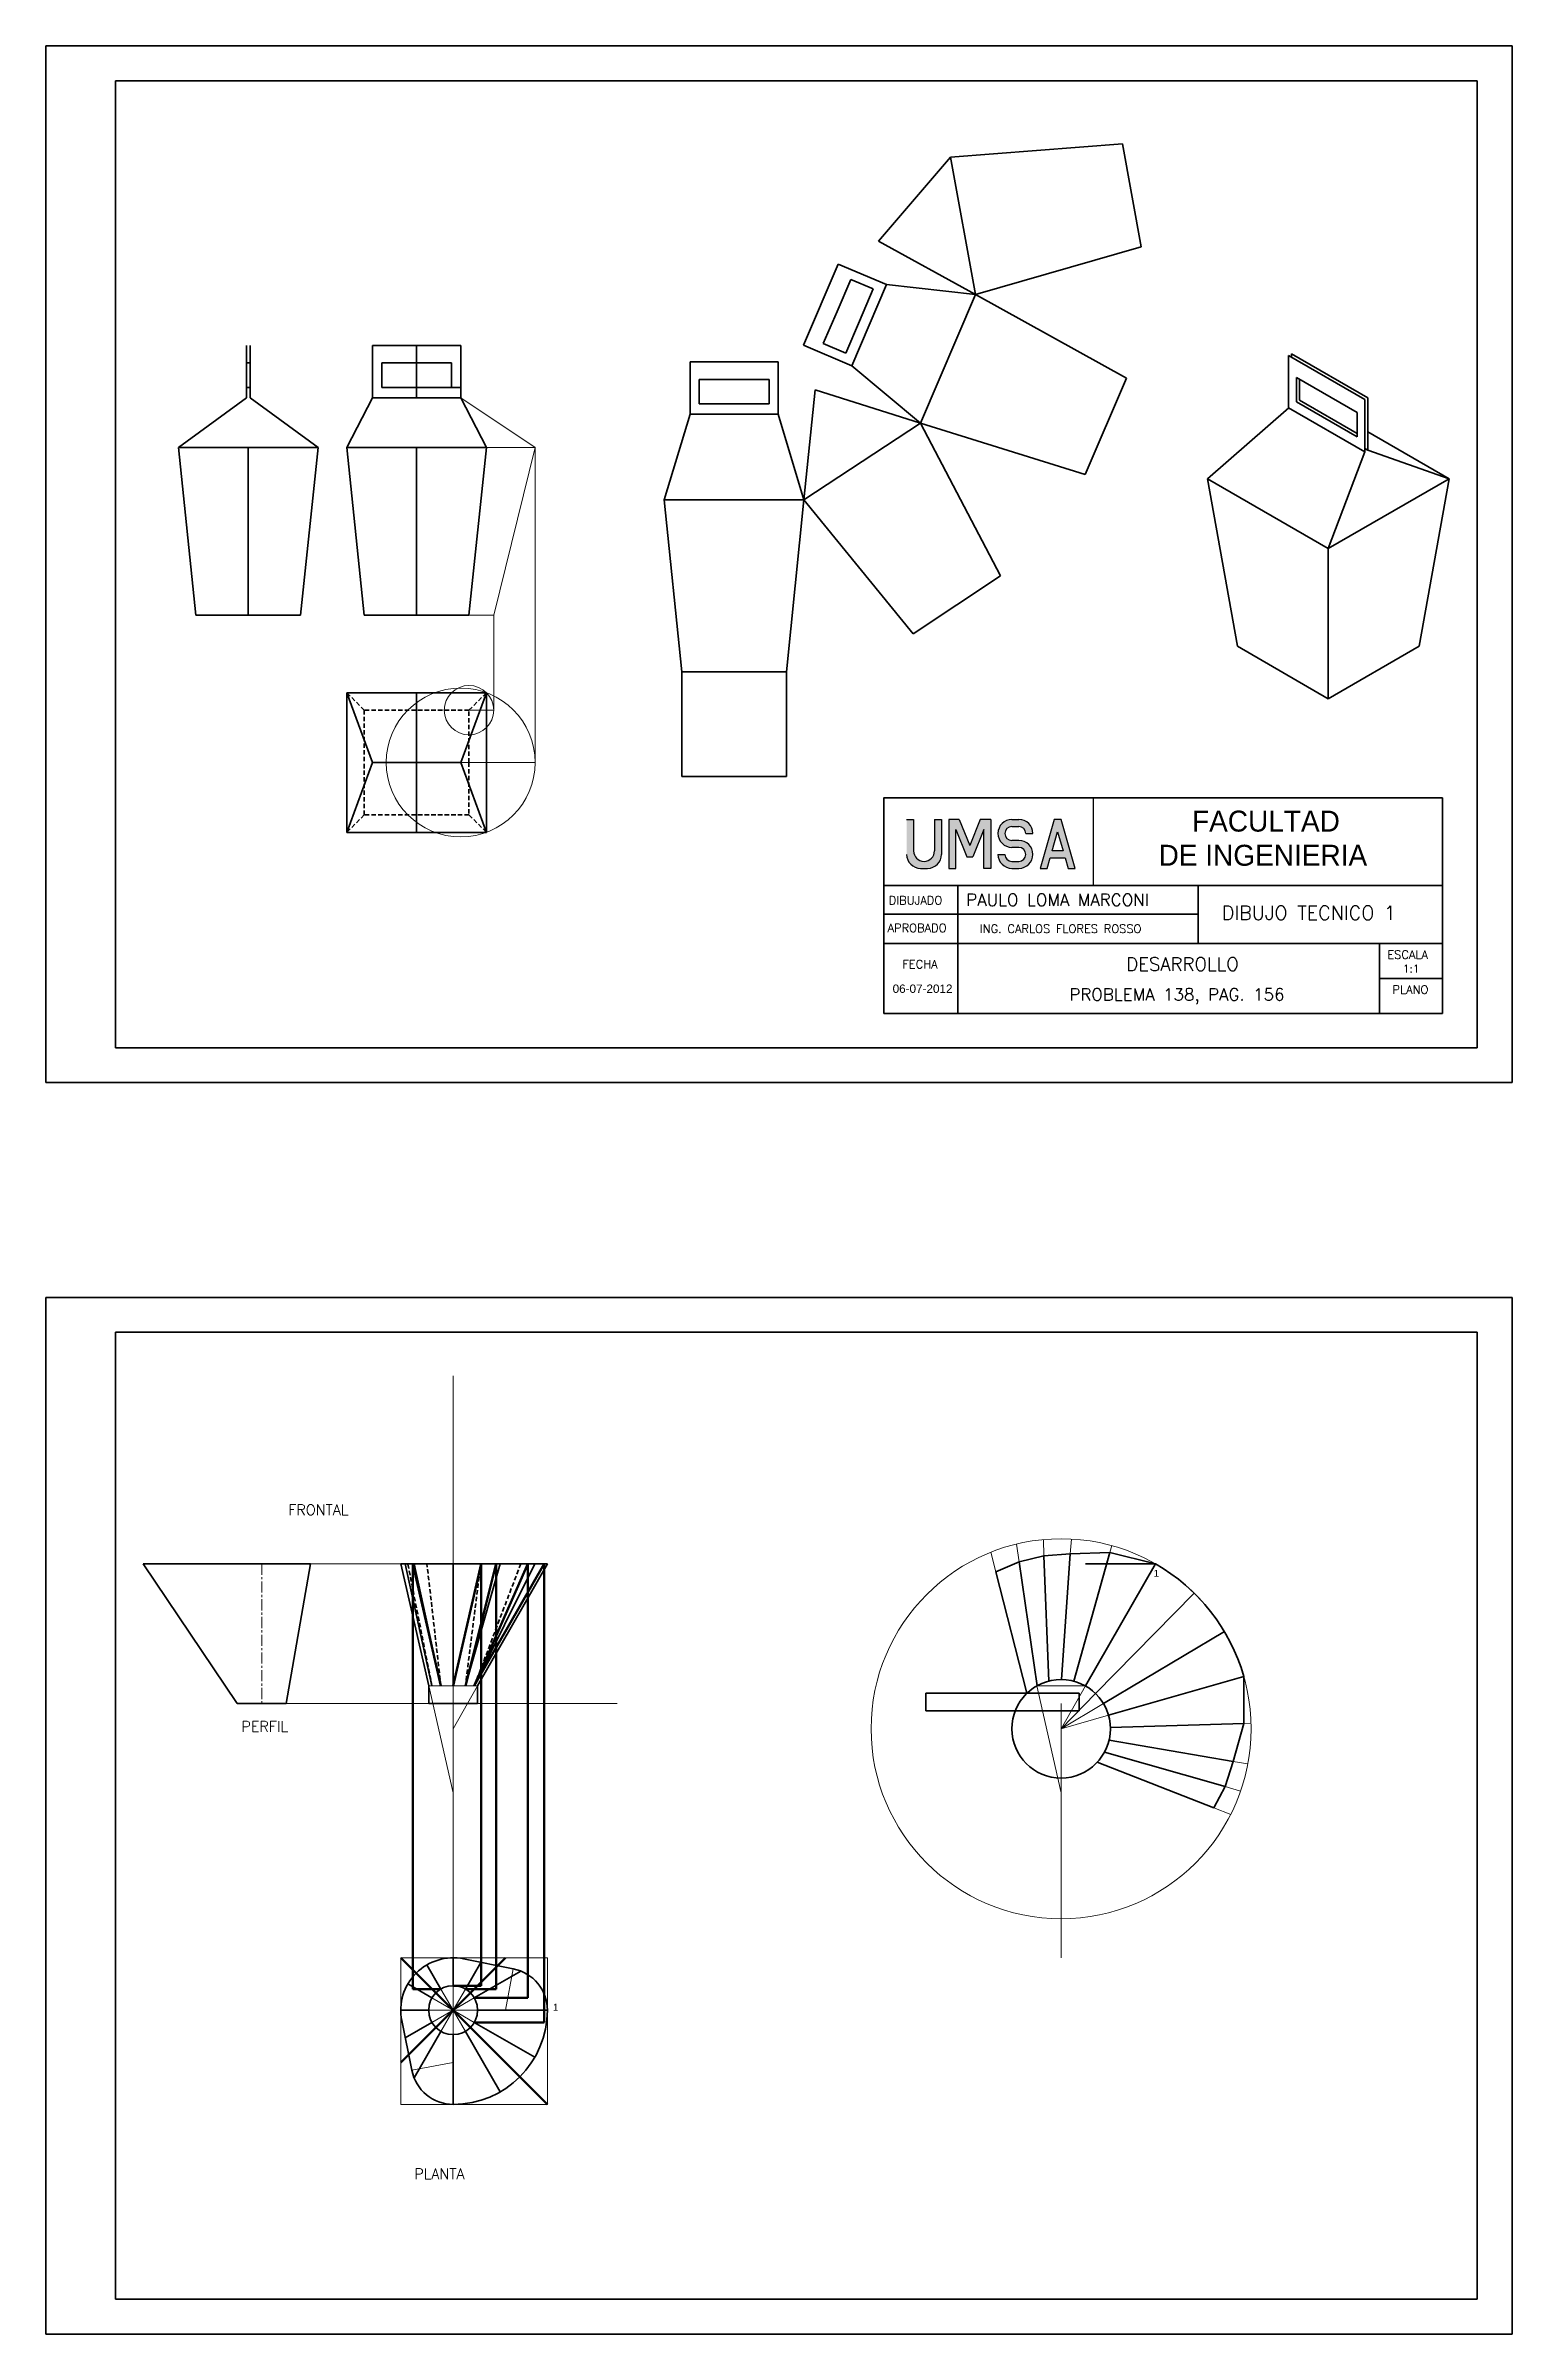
# Model space of a CAD drawing. Header units: millimetres. Extents: x -610 to 6844, y -355 to 774.
# Drawn here: x 5947 to 6367, y -355 to 301 of the extents above; entities that cross this region are included whole.
import ezdxf

# ---------------------------------------------------------------- set-up
doc = ezdxf.new("R2010")
doc.units = ezdxf.units.MM
doc.header["$LTSCALE"] = 0.1
doc.linetypes.add('CENTER', pattern=[50.8, 31.75, -6.35, 6.35, -6.35])
doc.linetypes.add('DASHED', pattern=[19.05, 12.7, -6.35])
for name, color, linetype, lineweight in [('A2', 2, 'Continuous', 30), ('EJES', 1, 'CENTER', 20), ('L1', 2, 'Continuous', 20), ('L2', 4, 'Continuous', 35), ('L3', 210, 'Continuous', 50), ('MARGEN', 5, 'Continuous', 35), ('SEG', 3, 'DASHED', 35), ('T1', 2, 'Continuous', 25), ('TEXT1', 2, 'Continuous', 20), ('TEXT2', 4, 'Continuous', 30)]:
    doc.layers.add(name, color=color, linetype=linetype, lineweight=lineweight)
doc.styles.add('ARIA', font='ARIALUNI.TTF')
doc.styles.add('SIMPLEX', font='simplex.shx')
doc.styles.get("Standard").update_dxf_attribs({"font": 'txt.shx', "height": 1})
doc.styles.add('TEXTO GRUESO', font='ARLRDBD.TTF')

msp = doc.modelspace()

# ---------------------------------------------------------------- texts
at = {"layer": 'A2', "style": 'SIMPLEX'}
for s, height, p in [('DESARROLLO', 3.8, (6256.913, 35.712)), ('PROBLEMA 138, PAG. 156', 3.5, (6240.612, 27.151))]:
    msp.add_text(s, height=height, dxfattribs=at).set_placement(p)
at = {"layer": 'L2', "insert": (6190.012, 31.753), "char_height": 2.4, "width": 11.65285, "attachment_point": 1, "style": 'ARIA'}
msp.add_mtext('06-07-2012', dxfattribs=at)
at = {"layer": 'L3', "style": 'ARIA'}
for p in [(6264.779, -137.881), (6092.719, -262.184)]:
    msp.add_text('1', height=1.974, dxfattribs=at).set_placement(p)
at = {"layer": 'T1', "insert": (6208.675, 57.75), "char_height": 3.5, "attachment_point": 1, "style": 'SIMPLEX'}
msp.add_mtext_dynamic_manual_height_columns(' PAULO LOMA MARCONI', width=68.80213, gutter_width=17.5, heights=[0], dxfattribs=at)
at = {"layer": 'T1', "linetype": 'ByBlock', "char_height": 3, "attachment_point": 1}
for s, insert, width in [('FRONTAL', (6016.931, -117.212), 1.13686837721616e-13), ('PERFIL', (6003.517, -179.265), 23.07974), ('PLANTA', (6053.012, -307.407), 19.78089)]:
    msp.add_mtext(s, dxfattribs=dict(at, insert=insert, width=width))
at = {"layer": 'TEXT1', "style": 'SIMPLEX'}
for s, height, p in [('DIBUJADO', 2.4, (6188.892, 54.667)), ('APROBADO', 2.4, (6188.578, 46.759)), ('ING. CARLOS FLORES ROSSO', 2.4, (6214.986, 46.534)), ('ESCALA', 2.4, (6331.708, 39.115)), ('FECHA', 2.4, (6192.819, 36.37)), ('1:1', 2.2, (6336.147, 35.197)), ('PLANO', 2.4, (6333.18, 29.103))]:
    msp.add_text(s, height=height, dxfattribs=at).set_placement(p)
at = {"layer": 'TEXT2'}
for s, height, style, p in [('FACULTAD', 6, 'TEXTO GRUESO', (6275.759, 75.556)), ('DE INGENIERIA', 6, 'TEXTO GRUESO', (6266.189, 65.774)), ('DIBUJO TECNICO 1', 4, 'SIMPLEX', (6284.29, 50.255))]:
    msp.add_text(s, height=height, dxfattribs=dict(at, style=style)).set_placement(p)

# ---------------------------------------------------------------- hatches: boundary and pattern name
at = {"layer": 'TEXT2'}
h = msp.add_hatch(color=256, dxfattribs=at)
edge = h.paths.add_edge_path()
edge.add_arc((6199.014, 70.022), 3, 180, 360)
edge.add_line((6202.014, 70.022), (6202.014, 79.022))
edge.add_line((6202.014, 79.022), (6204.014, 79.022))
edge.add_line((6204.014, 79.022), (6204.014, 69.022))
edge.add_arc((6200.014, 69.022), 4, 270, 360, ccw=False)
edge.add_line((6200.014, 65.022), (6198.014, 65.022))
edge.add_arc((6198.014, 69.022), 4, 180, 270, ccw=False)
edge.add_line((6194.014, 69.022), (6194.014, 79.022))
edge.add_line((6194.014, 79.022), (6196.014, 79.022))
edge.add_line((6196.014, 79.022), (6196.014, 70.022))
msp.add_hatch(color=256, dxfattribs=at).paths.add_polyline_path([(6211.239, 68.28), (6212.953, 68.28), (6216.096, 76.137), (6216.096, 65.022), (6218.096, 65.022), (6218.096, 79.022), (6215.096, 79.022), (6212.096, 71.522), (6209.096, 79.022), (6206.096, 79.022), (6206.096, 65.022), (6208.096, 65.022), (6208.096, 76.137)])
h = msp.add_hatch(color=256, dxfattribs=at)
edge = h.paths.add_edge_path()
edge.add_line((6224.177, 79.022), (6226.177, 79.022))
edge.add_arc((6226.177, 75.022), 4, 0, 90, ccw=False)
edge.add_line((6230.177, 75.022), (6228.177, 75.022))
edge.add_arc((6226.177, 75.022), 2, 0, 90)
edge.add_line((6226.177, 77.022), (6224.177, 77.022))
edge.add_arc((6224.177, 75.022), 2, 90, 270)
edge.add_line((6224.177, 73.022), (6226.177, 73.022))
edge.add_arc((6226.177, 69.022), 4, -90, 90, ccw=False)
edge.add_line((6226.177, 65.022), (6224.177, 65.022))
edge.add_arc((6224.177, 69.022), 4, 180, 270, ccw=False)
edge.add_line((6220.177, 69.022), (6222.177, 69.022))
edge.add_arc((6224.177, 69.022), 2, 180, 270)
edge.add_line((6224.177, 67.022), (6226.177, 67.022))
edge.add_arc((6226.177, 69.022), 2, 270, 450)
edge.add_line((6226.177, 71.022), (6224.177, 71.022))
edge.add_arc((6224.177, 75.022), 4, 90, 270, ccw=False)
h = msp.add_hatch(color=256, dxfattribs=at)
h.paths.add_polyline_path([(6238.83, 70.022), (6235.687, 70.022), (6237.258, 75.522)], flags=16)
h.paths.add_polyline_path([(6235.116, 68.022), (6239.401, 68.022), (6240.258, 65.022), (6242.258, 65.022), (6238.258, 79.022), (6236.258, 79.022), (6232.258, 65.022), (6234.258, 65.022)])

# ---------------------------------------------------------------- linework, layer by layer
at = {"layer": 'EJES'}
msp.add_line((6009.323, -134.173), (6009.323, -174.173), dxfattribs=at)
at = {"layer": 'L1'}
for p, q in [((6087.621, 185.534), (6066.305, 199.784)), ((6087.621, 185.534), (6073.679, 185.534)), ((6075.75, 137.534), (6087.621, 185.534)), ((6087.621, 95.337), (6087.621, 185.534)), ((6068.679, 137.534), (6075.75, 137.534)), ((6075.75, 110.337), (6075.75, 137.534)), ((6068.679, 110.337), (6075.75, 110.337)), ((6066.305, 95.337), (6087.621, 95.337)), ((6064.138, -80.323), (6064.138, -174.173)), ((6218.137, -130.865), (6219.577, -136.489)), ((6225.533, -128.515), (6226.263, -133.577)), ((6233.188, -127.241), (6233.366, -131.889)), ((6241.196, -127.082), (6240.895, -131.315)), ((6252.773, -128.97), (6252.21, -130.985)), ((6049.138, -134.173), (6023.323, -134.173)), ((6057.138, -169.173), (6064.138, -199.798)), ((6071.138, -169.173), (6057.138, -169.173)), ((6071.138, -169.173), (6064.138, -181.423)), ((6231.273, -169.173), (6238.273, -199.798)), ((6245.273, -169.173), (6231.273, -169.173)), ((6245.273, -169.173), (6238.273, -181.423)), ((6057.138, -174.173), (6016.323, -174.173)), ((6064.138, -247.034), (6064.138, -174.173)), ((6071.138, -174.173), (6071.138, -174.173)), ((6071.138, -174.173), (6111.098, -174.173)), ((6238.273, -181.423), (6248.16, -171.358)), ((6238.273, -247.034), (6238.273, -174.173)), ((6250.396, -174.205), (6238.273, -181.423)), ((6245.273, -174.173), (6245.273, -174.173)), ((6251.834, -177.527), (6238.273, -181.423)), ((6292.67, -179.824), (6290.579, -179.89)), ((6287.567, -190.801), (6291.749, -191.518)), ((6289.688, -199.258), (6285.22, -197.977)), ((6286.852, -205.952), (6282.049, -204.079)), ((6064.138, -247.034), (6049.138, -247.034)), ((6049.138, -247.034), (6049.138, -262.034)), ((6091.138, -247.034), (6064.138, -247.034)), ((6091.138, -262.034), (6091.138, -247.034)), ((6064.138, -262.034), (6064.138, -255.034)), ((6081.335, -250.236), (6079.138, -262.034)), ((6049.138, -262.034), (6049.138, -289.034)), ((6057.138, -262.034), (6071.138, -262.034)), ((6064.138, -262.034), (6058.076, -258.534)), ((6064.138, -262.034), (6058.076, -265.534)), ((6064.138, -262.034), (6060.638, -255.971)), ((6064.138, -262.034), (6060.638, -268.096)), ((6064.138, -262.034), (6067.638, -255.971)), ((6064.138, -262.034), (6070.201, -258.534)), ((6064.138, -262.034), (6064.138, -269.034)), ((6064.138, -262.034), (6067.638, -268.096)), ((6064.138, -262.034), (6070.201, -265.534)), ((6091.138, -289.034), (6091.138, -262.034)), ((6052.341, -279.231), (6064.138, -277.034)), ((6049.138, -289.034), (6064.138, -289.034)), ((6064.138, -289.034), (6091.138, -289.034))]:
    msp.add_line(p, q, dxfattribs=at)
for centre, radius in [((6066.305, 95.337), 21.316), ((6068.679, 110.337), 7.071), ((6238.273, -181.423), 54.42)]:
    msp.add_circle(centre, radius, dxfattribs=at)
at = {"layer": 'L2'}
for p, q in [((6367.469, 300.639), (5947.469, 300.639)), ((5947.469, 300.639), (5947.469, 3.639)), ((6367.469, 3.639), (6367.469, 300.639)), ((6357.469, 290.639), (5967.469, 290.639)), ((5967.469, 290.639), (5967.469, 13.639)), ((6357.469, 13.639), (6357.469, 290.639)), ((6255.869, 272.575), (6206.577, 268.709)), ((6261.227, 243.057), (6255.869, 272.575)), ((6185.987, 244.645), (6206.577, 268.709)), ((6206.577, 268.709), (6213.721, 229.352)), ((6213.718, 229.353), (6185.987, 244.645)), ((6261.227, 243.057), (6213.718, 229.353)), ((6174.448, 238.117), (6164.525, 214.898)), ((6188.241, 232.222), (6174.448, 238.117)), ((6174.084, 224.542), (6178.014, 233.738)), ((6178.014, 233.738), (6184.451, 230.987)), ((6178.318, 209.003), (6188.241, 232.222)), ((6184.451, 230.987), (6180.521, 221.791)), ((6213.721, 229.352), (6188.241, 232.222)), ((6213.721, 229.352), (6188.241, 232.222)), ((6213.721, 229.352), (6188.241, 232.222)), ((6213.721, 229.352), (6188.241, 232.222)), ((6174.084, 224.542), (6170.154, 215.347)), ((6198.001, 192.571), (6213.721, 229.352)), ((6256.988, 205.423), (6213.718, 229.353)), ((6176.591, 212.596), (6180.521, 221.791)), ((6004.961, 214.784), (6004.961, 199.784)), ((6005.961, 214.784), (6005.961, 199.784)), ((6066.305, 214.784), (6041.053, 214.784)), ((6041.053, 214.784), (6041.053, 199.784)), ((6053.679, 209.784), (6043.679, 209.784)), ((6043.679, 209.784), (6043.679, 202.784)), ((6053.679, 214.784), (6053.679, 199.784)), ((6053.679, 209.784), (6063.679, 209.784)), ((6063.679, 209.784), (6063.679, 202.784)), ((6066.305, 199.784), (6066.305, 214.784)), ((6157.244, 210.091), (6131.992, 210.091)), ((6131.992, 210.091), (6131.992, 195.091)), ((6157.244, 195.091), (6157.244, 210.091)), ((6164.525, 214.898), (6178.318, 209.003)), ((6170.154, 215.347), (6176.591, 212.596)), ((6303.421, 196.94), (6303.421, 211.94)), ((6325.29, 199.314), (6303.421, 211.94)), ((6304.287, 211.44), (6304.287, 212.44)), ((6326.156, 199.814), (6304.287, 212.44)), ((6144.618, 205.091), (6134.618, 205.091)), ((6134.618, 205.091), (6134.618, 198.091)), ((6144.618, 205.091), (6154.618, 205.091)), ((6154.618, 205.091), (6154.618, 198.091)), ((6178.318, 209.003), (6198.001, 192.571)), ((6178.318, 209.003), (6198.001, 192.571)), ((6256.988, 205.423), (6245.198, 177.837)), ((6305.695, 205.627), (6305.695, 198.627)), ((6323.016, 195.627), (6305.695, 205.627)), ((6306.561, 205.127), (6306.561, 199.127)), ((6004.961, 199.784), (5985.461, 185.534)), ((6005.961, 199.784), (6025.461, 185.534)), ((6041.053, 199.784), (6033.679, 185.534)), ((6066.305, 199.784), (6041.053, 199.784)), ((6043.679, 202.784), (6053.679, 202.784)), ((6063.679, 202.784), (6053.679, 202.784)), ((6063.679, 202.784), (6066.305, 202.784)), ((6066.305, 199.784), (6073.679, 185.534)), ((6134.618, 198.091), (6144.618, 198.091)), ((6154.618, 198.091), (6144.618, 198.091)), ((6164.617, 170.537), (6167.781, 202.047)), ((6167.781, 202.047), (6198.001, 192.571)), ((6303.508, 196.889), (6280.148, 176.627)), ((6325.29, 184.314), (6303.421, 196.94)), ((6323.016, 188.627), (6305.695, 198.627)), ((6323.016, 189.627), (6306.561, 199.127)), ((6325.29, 184.314), (6325.29, 199.314)), ((6326.156, 184.814), (6326.156, 199.814)), ((6131.992, 195.091), (6124.618, 170.534)), ((6131.992, 195.091), (6157.244, 195.091)), ((6164.618, 170.534), (6157.244, 195.091)), ((6164.618, 170.534), (6157.244, 195.091)), ((6164.618, 170.534), (6157.244, 195.091)), ((6164.618, 170.534), (6157.244, 195.091)), ((6198.001, 192.571), (6164.618, 170.534)), ((6220.927, 148.764), (6198.001, 192.571)), ((6245.198, 177.837), (6198.001, 192.571)), ((6323.016, 195.627), (6323.016, 188.627)), ((6025.461, 185.534), (5985.461, 185.534)), ((5985.461, 185.534), (5990.461, 137.534)), ((5985.461, 185.534), (6025.461, 185.534)), ((5985.461, 185.534), (5990.461, 137.534)), ((6005.461, 185.534), (6005.461, 137.534)), ((6025.461, 185.534), (6020.461, 137.534)), ((6073.679, 185.534), (6033.679, 185.534)), ((6033.679, 185.534), (6038.679, 137.534)), ((6033.679, 185.534), (6073.679, 185.534)), ((6033.679, 185.534), (6038.679, 137.534)), ((6053.679, 185.534), (6053.679, 137.534)), ((6073.679, 185.534), (6068.679, 137.534)), ((6325.29, 184.314), (6314.789, 156.627)), ((6326.156, 184.814), (6325.29, 185.314)), ((6349.43, 176.627), (6326.156, 190.065)), ((6326.156, 184.814), (6349.43, 176.627)), ((6124.618, 170.534), (6164.618, 170.534)), ((6129.618, 121.344), (6124.618, 170.534)), ((6159.618, 121.344), (6164.617, 170.537)), ((6195.89, 132.236), (6164.617, 170.537)), ((6280.148, 176.627), (6314.789, 156.627)), ((6288.808, 128.627), (6280.148, 176.627)), ((6314.789, 156.627), (6349.43, 176.627)), ((6340.769, 128.627), (6349.43, 176.627)), ((6314.789, 113.627), (6314.789, 156.627)), ((6195.89, 132.236), (6220.927, 148.764)), ((5990.461, 137.534), (6020.461, 137.534)), ((6020.461, 137.534), (5990.461, 137.534)), ((6038.679, 137.534), (6068.679, 137.534)), ((6068.679, 137.534), (6038.679, 137.534)), ((6314.789, 113.627), (6288.808, 128.627)), ((6340.769, 128.627), (6314.789, 113.627)), ((6159.618, 121.344), (6129.618, 121.344)), ((6159.618, 121.344), (6129.618, 121.344)), ((6129.618, 121.344), (6129.618, 106.344)), ((6159.618, 106.344), (6159.618, 121.344)), ((6033.679, 115.337), (6073.679, 115.337)), ((6033.679, 75.337), (6033.679, 115.337)), ((6033.679, 115.337), (6041.053, 95.337)), ((6053.679, 115.337), (6053.679, 75.337)), ((6073.679, 115.337), (6066.305, 95.337)), ((6073.679, 115.337), (6073.679, 75.337)), ((6129.618, 91.344), (6129.618, 106.344)), ((6159.618, 106.344), (6159.618, 91.344)), ((6041.053, 95.337), (6033.679, 75.337)), ((6066.305, 95.337), (6041.053, 95.337)), ((6053.679, 95.337), (6066.305, 95.337)), ((6073.679, 75.337), (6066.305, 95.337)), ((6159.618, 91.344), (6129.618, 91.344)), ((6073.679, 75.337), (6033.679, 75.337)), ((5967.469, 13.639), (6357.469, 13.639)), ((5947.469, 3.639), (6367.469, 3.639)), ((6367.469, -57.854), (5947.469, -57.854)), ((5947.469, -57.854), (5947.469, -354.854)), ((6367.469, -354.854), (6367.469, -57.854)), ((6357.469, -67.854), (5967.469, -67.854)), ((5967.469, -67.854), (5967.469, -344.854)), ((6357.469, -344.854), (6357.469, -67.854)), ((6252.21, -130.985), (6240.895, -131.315)), ((6241.926, -167.795), (6252.21, -130.985)), ((6252.21, -130.985), (6265.273, -134.173)), ((6002.323, -174.173), (5975.323, -134.173)), ((6023.323, -134.173), (5975.323, -134.173)), ((6016.323, -174.173), (6023.323, -134.173)), ((6057.138, -134.173), (6049.138, -134.173)), ((6057.138, -169.173), (6049.138, -134.173)), ((6058.076, -169.173), (6050.444, -134.173)), ((6060.638, -169.173), (6052.959, -134.173)), ((6071.138, -134.173), (6057.138, -134.173)), ((6064.138, -169.173), (6064.138, -134.173)), ((6067.638, -169.173), (6077.638, -134.173)), ((6070.201, -169.173), (6087.521, -134.173)), ((6071.138, -134.173), (6091.138, -134.173)), ((6071.138, -169.173), (6091.138, -134.173)), ((6219.577, -136.489), (6226.263, -133.577)), ((6228.479, -171.268), (6219.577, -136.489)), ((6226.263, -133.577), (6233.366, -131.889)), ((6231.386, -169.11), (6226.263, -133.577)), ((6233.366, -131.889), (6240.895, -131.315)), ((6234.746, -167.762), (6233.366, -131.889)), ((6238.338, -167.314), (6240.895, -131.315)), ((6245.273, -134.173), (6265.273, -134.173)), ((6265.273, -134.173), (6245.273, -169.173)), ((6276.42, -142.611), (6248.16, -171.358)), ((6285.049, -153.61), (6250.396, -174.205)), ((6057.138, -174.173), (6057.138, -169.173)), ((6071.138, -174.173), (6071.138, -169.173)), ((6290.591, -166.444), (6251.834, -177.527)), ((6290.579, -179.89), (6290.579, -166.448)), ((6016.323, -174.173), (6002.323, -174.173)), ((6057.138, -174.173), (6064.138, -174.173)), ((6071.138, -174.173), (6064.138, -174.173)), ((6199.499, -171.268), (6199.499, -176.268)), ((6243.479, -171.268), (6199.499, -171.268)), ((6199.499, -176.268), (6243.479, -176.268)), ((6243.479, -176.268), (6243.479, -171.268)), ((6252.379, -181.106), (6290.579, -179.89)), ((6290.579, -179.89), (6287.567, -190.801)), ((6250.708, -188.089), (6285.22, -197.977)), ((6251.995, -184.705), (6287.567, -190.801)), ((6248.603, -191.034), (6282.049, -204.079)), ((6285.22, -197.977), (6287.567, -190.801)), ((6282.049, -204.079), (6285.22, -197.977)), ((6060.638, -255.971), (6056.638, -249.043)), ((6064.138, -255.034), (6064.138, -247.034)), ((6067.14, -247.337), (6081.335, -250.236)), ((6067.638, -255.971), (6072.045, -248.339)), ((6058.076, -258.534), (6051.148, -254.534)), ((6070.201, -258.534), (6083.501, -250.855)), ((6057.138, -262.034), (6049.138, -262.034)), ((6071.138, -262.034), (6091.138, -262.034)), ((6049.442, -265.035), (6052.341, -279.231)), ((6058.076, -265.534), (6050.444, -269.94)), ((6060.638, -268.096), (6052.959, -281.396)), ((6067.638, -268.096), (6077.638, -285.416)), ((6070.201, -265.534), (6087.521, -275.534)), ((6064.138, -269.034), (6064.138, -289.034)), ((5967.469, -344.854), (6357.469, -344.854)), ((5947.469, -354.854), (6367.469, -354.854))]:
    msp.add_line(p, q, dxfattribs=at)
for centre, radius in [((6238.273, -181.423), 14.109), ((6064.138, -262.034), 7)]:
    msp.add_circle(centre, radius, dxfattribs=at)
for centre, radius, start, end in [((6238.273, -181.427), 54.421, 15.980179, 60.257784), ((6064.138, -262.034), 15, 78.456002, 191.543998), ((6079.138, -262.034), 12, 0, 79.449902), ((6064.138, -262.034), 27, 270, 360), ((6064.138, -277.034), 12, 190.550098, 270)]:
    msp.add_arc(centre, radius, start, end, dxfattribs=at)
at = {"layer": 'L3'}
for p, q in [((6052.638, -255.971), (6052.638, -134.173)), ((6052.638, -134.173), (6060.638, -169.173)), ((6072.138, -134.173), (6064.138, -169.173)), ((6076.452, -134.173), (6067.638, -169.173)), ((6090.201, -134.173), (6070.201, -169.173)), ((6085.558, -134.173), (6070.201, -169.173)), ((6072.138, -255.034), (6072.138, -134.173)), ((6076.452, -255.971), (6076.452, -134.173)), ((6085.558, -258.534), (6085.558, -134.173)), ((6090.201, -265.534), (6090.201, -134.173)), ((6064.138, -262.034), (6049.138, -247.034)), ((6064.138, -262.034), (6079.138, -247.034)), ((6064.138, -255.034), (6072.138, -255.034)), ((6064.138, -262.034), (6049.138, -277.034)), ((6060.638, -255.971), (6052.638, -255.971)), ((6064.138, -262.034), (6091.138, -289.034)), ((6067.638, -255.971), (6076.452, -255.971)), ((6070.201, -258.534), (6085.558, -258.534)), ((6070.201, -265.534), (6090.201, -265.534))]:
    msp.add_line(p, q, dxfattribs=at)
at = {"layer": 'MARGEN'}
for p, q in [((6187.456, 60.153), (6277.477, 60.153)), ((6187.456, 60.095), (6347.456, 60.095)), ((6208.675, 60.153), (6208.675, 23.453)), ((6277.477, 60.153), (6277.477, 43.453)), ((6187.456, 51.853), (6277.477, 51.853)), ((6187.456, 43.453), (6347.456, 43.453)), ((6329.456, 43.453), (6329.456, 23.453)), ((6329.456, 33.453), (6347.456, 33.453))]:
    msp.add_line(p, q, dxfattribs=at)
msp.add_lwpolyline([(6187.456, 23.453), (6347.456, 23.453), (6347.456, 85.212), (6187.456, 85.212)], close=True, dxfattribs=at)
at = {"layer": 'SEG'}
for p, q in [((6004.961, 209.784), (6005.961, 209.784)), ((6004.961, 202.784), (6005.961, 202.784)), ((6038.679, 110.337), (6033.679, 115.337)), ((6068.679, 110.337), (6073.679, 115.337)), ((6068.679, 110.337), (6038.679, 110.337)), ((6038.679, 110.337), (6038.679, 95.337)), ((6068.679, 95.337), (6068.679, 110.337)), ((6038.679, 80.337), (6038.679, 95.337)), ((6068.679, 95.337), (6068.679, 80.337)), ((6038.679, 80.337), (6033.679, 75.337)), ((6068.679, 80.337), (6038.679, 80.337)), ((6068.679, 80.337), (6073.679, 75.337)), ((6058.076, -169.173), (6051.148, -134.173)), ((6060.638, -169.173), (6056.638, -134.173)), ((6072.045, -134.173), (6067.638, -169.173)), ((6070.201, -169.173), (6083.501, -134.173))]:
    msp.add_line(p, q, dxfattribs=at)
at = {"layer": 'TEXT2'}
for p, q in [((6194.014, 79.022), (6196.014, 79.022)), ((6196.014, 79.022), (6196.014, 70.022)), ((6202.014, 79.022), (6204.014, 79.022)), ((6202.014, 79.022), (6202.014, 70.022)), ((6204.014, 79.022), (6204.014, 69.022)), ((6206.096, 79.022), (6206.096, 65.022)), ((6209.096, 79.022), (6206.096, 79.022)), ((6209.096, 79.022), (6212.096, 71.522)), ((6215.096, 79.022), (6212.096, 71.522)), ((6218.096, 79.022), (6215.096, 79.022)), ((6218.096, 79.022), (6218.096, 65.022)), ((6224.177, 79.022), (6226.177, 79.022)), ((6247.456, 85.095), (6247.456, 60.095)), ((6208.096, 65.022), (6208.096, 76.137)), ((6208.096, 76.137), (6211.239, 68.28)), ((6216.096, 76.137), (6212.953, 68.28)), ((6216.096, 65.022), (6216.096, 76.137)), ((6224.177, 77.022), (6226.177, 77.022)), ((6226.177, 73.022), (6224.177, 73.022)), ((6228.177, 75.022), (6230.177, 75.022)), ((6235.687, 70.022), (6237.258, 75.522)), ((6237.258, 75.522), (6238.83, 70.022)), ((6211.239, 68.28), (6212.953, 68.28)), ((6220.177, 69.022), (6222.177, 69.022)), ((6226.177, 71.022), (6224.177, 71.022)), ((6224.177, 67.022), (6226.177, 67.022)), ((6234.258, 65.022), (6235.116, 68.022)), ((6235.116, 68.022), (6239.401, 68.022)), ((6238.83, 70.022), (6235.687, 70.022)), ((6239.401, 68.022), (6240.258, 65.022)), ((6198.014, 65.022), (6200.014, 65.022)), ((6206.096, 65.022), (6208.096, 65.022)), ((6218.096, 65.022), (6216.096, 65.022)), ((6224.177, 65.022), (6226.177, 65.022)), ((6240.258, 65.022), (6242.258, 65.022))]:
    msp.add_line(p, q, dxfattribs=at)
msp.add_lwpolyline([(6242.258, 65.022), (6238.258, 79.022), (6236.258, 79.022), (6232.258, 65.022), (6234.258, 65.022)], dxfattribs=at)
for centre, radius, start, end in [((6224.177, 75.022), 4, 90, 270), ((6226.177, 75.022), 4, 0, 90), ((6224.177, 75.022), 2, 90, 270), ((6226.177, 75.022), 2, 0, 90), ((6226.177, 69.022), 4, 270, 90), ((6198.014, 69.022), 4, 180, 270), ((6199.014, 70.022), 3, 180, 0), ((6200.014, 69.022), 4, 270, 0), ((6224.177, 69.022), 4, 180, 270), ((6224.177, 69.022), 2, 180, 270), ((6226.177, 69.022), 2, 270, 90)]:
    msp.add_arc(centre, radius, start, end, dxfattribs=at)

msp.set_redraw_order([(e.dxf.handle, doc.entitydb.next_handle()) for e in msp.query("TEXT MTEXT ATTDEF DIMENSION ARC_DIMENSION")])  # texts and dimensions are drawn at this point

doc.saveas('drawing.dxf')
